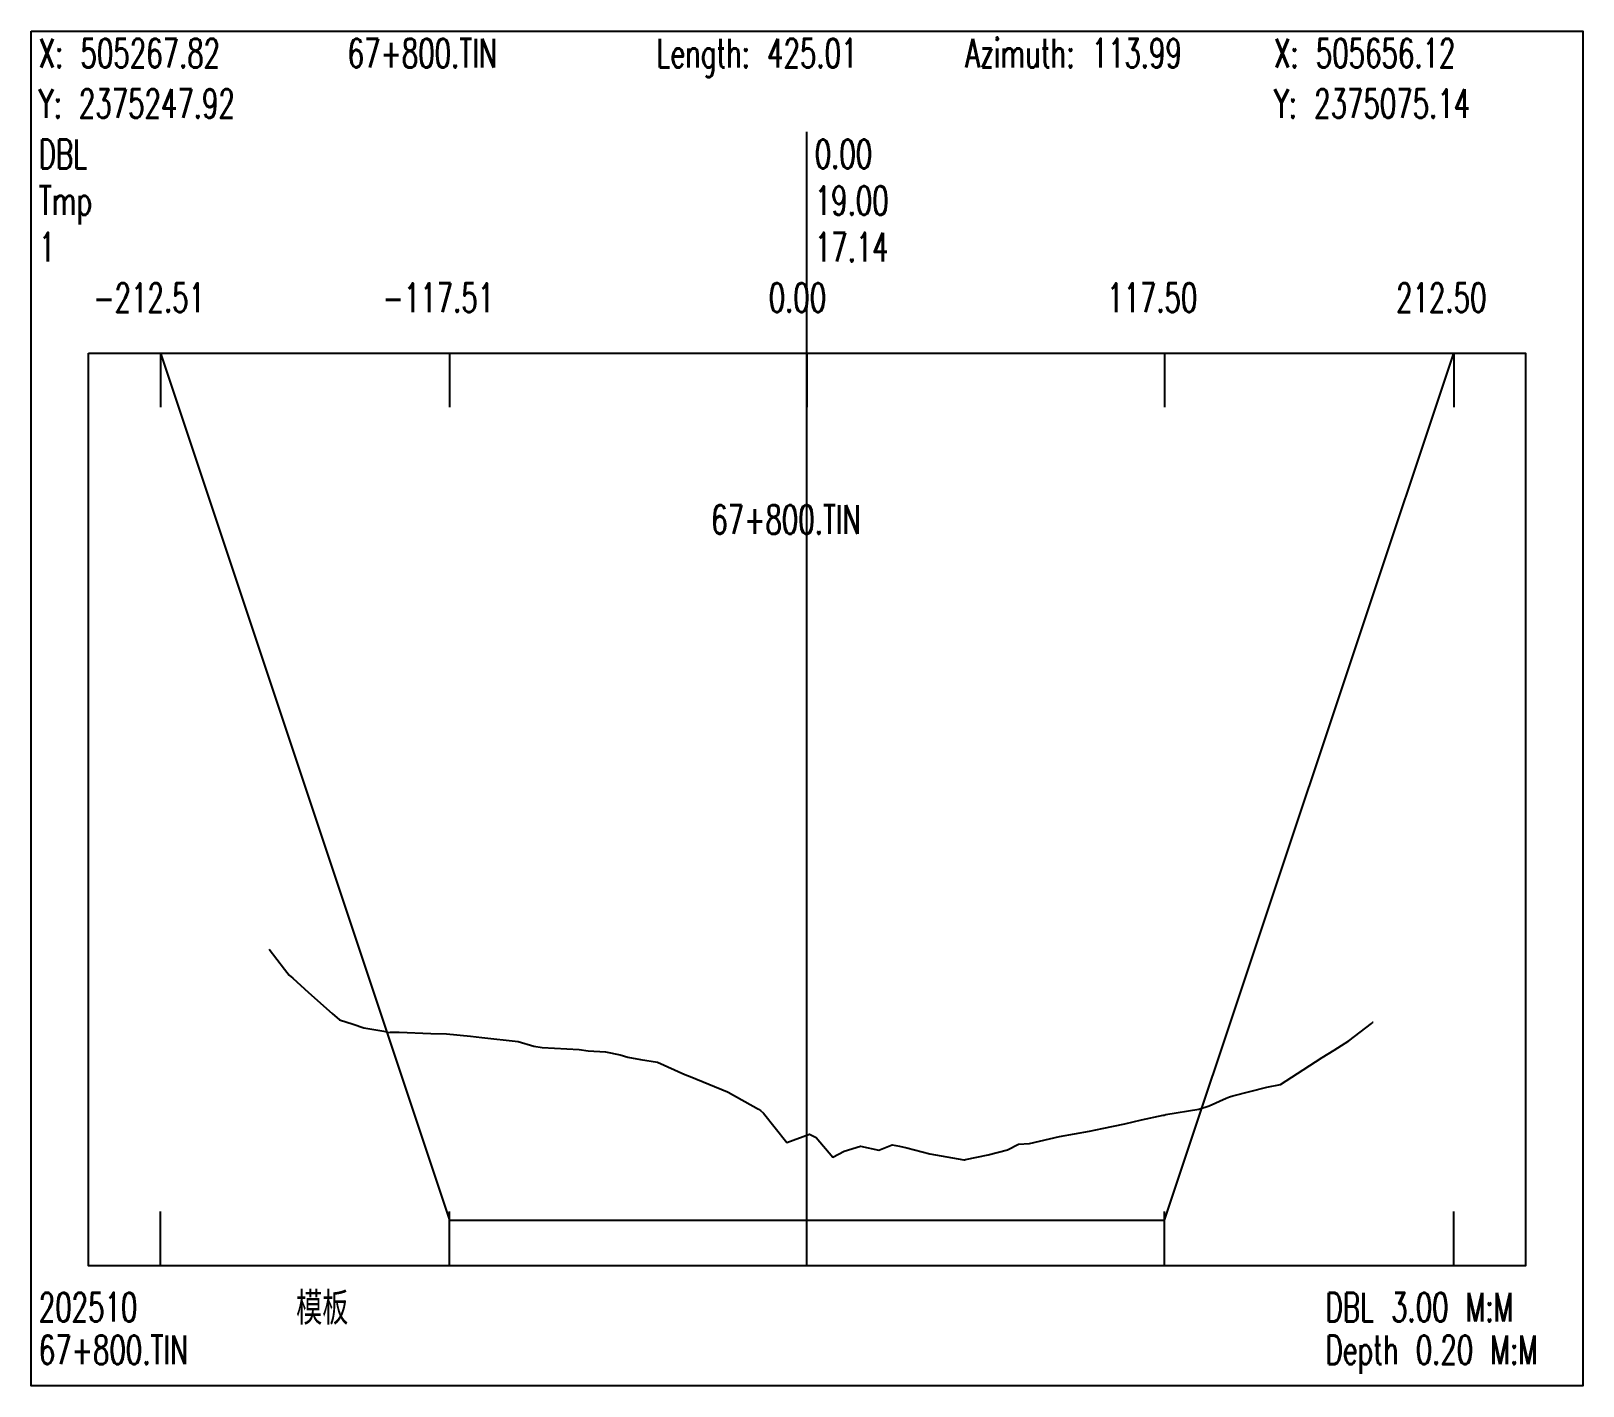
# Model space of a CAD drawing. Extents: x 1 to 171, y -4306 to 0.
# Drawn here: x 1 to 171, y -445.4 to -297 of the extents above; entities that cross this region are included whole.
import ezdxf

# ---------------------------------------------------------------- set-up
doc = ezdxf.new("R2010")
doc.units = 0
doc.header["$MEASUREMENT"] = 0
doc.layers.add('LABELS', color=7, linetype='Continuous')
doc.layers.add('XSECTION', color=7, linetype='Continuous')
doc.styles.get("Standard").update_dxf_attribs({"font": 'txt.shx'})

msp = doc.modelspace()

# ---------------------------------------------------------------- texts
at = {"layer": 'LABELS', "color": 0, "width": 0.666667}
for s, height, p in [('X: 505267.82', 3.1482, (1.85, -300.96)), ('67+800.TIN', 3.148, (35.68, -300.96)), ('Length: 425.01', 3.1482, (69.51, -300.96)), ('Azimuth: 113.99', 3.1482, (103.34, -300.96)), ('X: 505656.12', 3.1482, (137.17, -300.96)), ('Y: 2375247.92', 3.1482, (1.85, -306.49)), ('Y: 2375075.14', 3.1482, (137.17, -306.49)), ('DBL', 3.148, (1.85, -312.01)), ('0.00', 3.148, (86.85, -312.01)), ('0.00', 3.148, (86.85, -312.01)), ('Tmp', 3.148, (1.85, -317.12)), ('19.00', 3.148, (86.85, -317.12)), ('19.00', 3.148, (86.85, -317.12)), ('-212.51', 3.148, (7.82, -327.75)), ('-117.51', 3.148, (39.49, -327.75)), ('0.00', 3.148, (81.81, -327.75)), ('117.50', 3.148, (118.87, -327.75)), ('212.50', 3.148, (150.54, -327.75)), ('67+800.TIN', 3.148, (75.51, -352.06)), ('模板', 3.148, (30.04, -438.37)), ('DBL 3.00 M:M', 3.1482, (142.81, -438.37)), ('67+800.TIN', 3.148, (1.85, -443.05)), ('Depth 0.20 M:M', 3.1482, (142.81, -443.05))]:
    msp.add_text(s, height=height, dxfattribs=at).set_placement(p)
at = {"layer": 'LABELS', "color": 1, "width": 0.666667}
for s, height, p in [('1', 3.15, (1.85, -322.22)), ('17.14', 3.148, (86.85, -322.22)), ('17.14', 3.148, (86.85, -322.22)), ('202510', 3.148, (1.85, -438.37))]:
    msp.add_text(s, height=height, dxfattribs=at).set_placement(p)

# ---------------------------------------------------------------- linework, layer by layer
at = {"layer": 'XSECTION', "color": 0, "linetype": 'Continuous'}
for points in [[(1, -296.96), (171, -296.96), (171, -445.43), (1, -445.43), (1, -296.96)], [(86, -432.25), (86, -308.01)], [(86, -432.25), (86, -308.01)], [(7.3, -332.25), (164.71, -332.25), (164.71, -432.25), (7.3, -432.25), (7.3, -332.25)], [(15.17, -332.25), (15.17, -338.19)], [(15.17, -332.25), (46.83, -427.25)], [(15.17, -332.25), (46.83, -427.25)], [(46.83, -332.25), (46.83, -338.19)], [(86, -332.25), (86, -338.19)], [(125.17, -332.25), (125.17, -338.19)], [(125.17, -427.25), (156.84, -332.25)], [(125.17, -427.25), (156.84, -332.25)], [(156.84, -332.25), (156.84, -338.19)], [(15.17, -432.25), (15.17, -426.31)], [(46.83, -432.25), (46.83, -426.31)], [(86, -432.25), (86, -426.31)], [(125.17, -432.25), (125.17, -426.31)], [(156.84, -432.25), (156.84, -426.31)], [(46.83, -427.25), (86, -427.25)], [(46.83, -427.25), (46.83, -427.25)], [(46.83, -427.25), (86, -427.25)], [(86, -427.25), (125.17, -427.25)], [(86, -427.25), (125.17, -427.25)], [(125.17, -427.25), (125.17, -427.25)]]:
    msp.add_lwpolyline(points, dxfattribs=at)
at = {"layer": 'XSECTION', "color": 1, "linetype": 'Continuous'}
msp.add_lwpolyline([(27.09, -397.55), (28.78, -399.75), (29.28, -400.4), (29.68, -400.75), (31.38, -402.3), (33.98, -404.6), (34.8, -405.3), (36.28, -405.8), (37.44, -406.2), (39.87, -406.6), (40.15, -406.7), (40.37, -406.65), (41.31, -406.65), (44.81, -406.8), (46.52, -406.85), (49.15, -407.1), (50.39, -407.25), (54.37, -407.7), (56.07, -408.2), (57, -408.35), (61.03, -408.55), (62.02, -408.7), (63.94, -408.8), (65.55, -409.15), (66.38, -409.4), (67.76, -409.65), (69.62, -409.95), (72.62, -411.3), (73.19, -411.5), (77.31, -413.2), (77.37, -413.25), (80.69, -415.1), (80.89, -415.25), (81.22, -415.55), (83.8, -418.75), (86.27, -417.85), (86.99, -418.2), (88.83, -420.35), (90.09, -419.7), (91.86, -419.15), (93.87, -419.6), (95.32, -419), (96.12, -419.15), (96.95, -419.35), (99.46, -420), (103.17, -420.65), (103.24, -420.65), (103.36, -420.6), (105.86, -420.1), (107.96, -419.55), (109.16, -418.95), (110.37, -418.85), (113.66, -418.1), (116.96, -417.5), (118.35, -417.2), (120.81, -416.7), (122.63, -416.25), (125.02, -415.75), (125.11, -415.75), (125.32, -415.7), (128.94, -415.1), (130.05, -414.75), (131.93, -413.9), (132.28, -413.75), (132.64, -413.65), (136.37, -412.7), (137.88, -412.4), (140.35, -410.8), (142.43, -409.45), (143.75, -408.65), (145.37, -407.6), (147.83, -405.7), (148, -405.55), (148.02, -405.55)], dxfattribs=at)

msp.set_redraw_order([(e.dxf.handle, doc.entitydb.next_handle()) for e in msp.query("TEXT MTEXT ATTDEF DIMENSION ARC_DIMENSION")])  # texts and dimensions are drawn at this point

doc.saveas('drawing.dxf')
